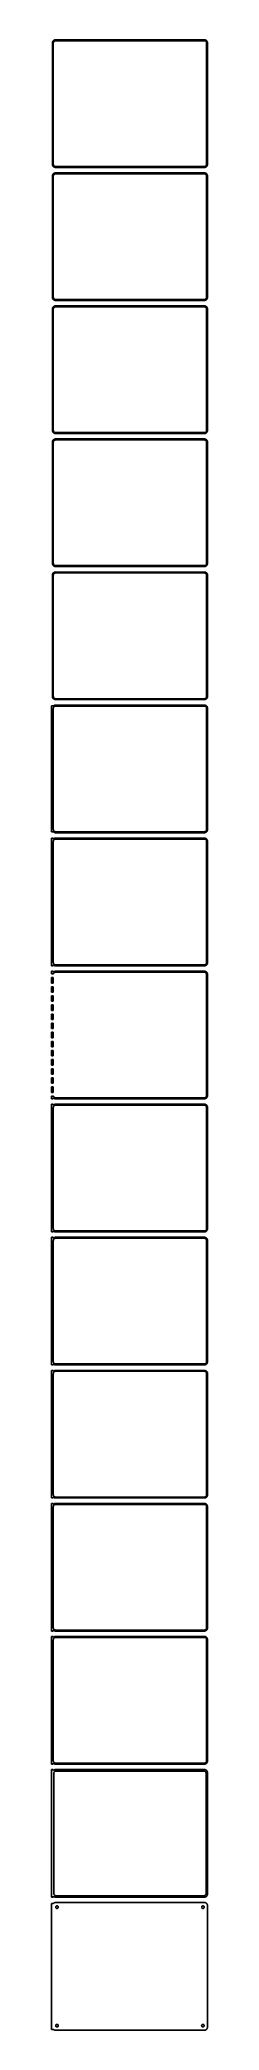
# Model space of a CAD drawing. Header units: metres. Extents: x -129 to 128, y 3180 to 6456.
import ezdxf

# ---------------------------------------------------------------- set-up
doc = ezdxf.new("R2010")
doc.units = ezdxf.units.M

msp = doc.modelspace()

# ---------------------------------------------------------------- linework, layer by layer
for p, q in [((-126.545, 6453.94), (-126.882, 6453.41)), ((-126.145, 6454.42), (-126.545, 6453.94)), ((-125.687, 6454.85), (-126.145, 6454.42)), ((-125.179, 6455.22), (-125.687, 6454.85)), ((-124.629, 6455.52), (-125.179, 6455.22)), ((-124.045, 6455.76), (-124.629, 6455.52)), ((-124.55, 6453.58), (-124.143, 6453.88)), ((-124.143, 6453.88), (-123.703, 6454.12)), ((-123.437, 6455.91), (-124.045, 6455.76)), ((-123.703, 6454.12), (-123.236, 6454.3)), ((-122.814, 6455.99), (-123.437, 6455.91)), ((-123.236, 6454.3), (-122.75, 6454.43)), ((122.814, 6455.99), (-122.814, 6455.99)), ((-122.75, 6454.43), (-122.251, 6454.49)), ((-122.251, 6454.49), (122.251, 6454.49)), ((122.251, 6454.49), (122.75, 6454.43)), ((122.75, 6454.43), (123.236, 6454.3)), ((123.437, 6455.91), (122.814, 6455.99)), ((123.236, 6454.3), (123.703, 6454.12)), ((124.045, 6455.76), (123.437, 6455.91)), ((123.703, 6454.12), (124.143, 6453.88)), ((124.629, 6455.52), (124.045, 6455.76)), ((124.143, 6453.88), (124.55, 6453.58)), ((125.179, 6455.22), (124.629, 6455.52)), ((125.687, 6454.85), (125.179, 6455.22)), ((126.145, 6454.42), (125.687, 6454.85)), ((126.545, 6453.94), (126.145, 6454.42)), ((126.882, 6453.41), (126.545, 6453.94)), ((-127.461, 6451.63), (-127.5, 6451)), ((-127.5, 6451), (-127.5, 6251)), ((-127.343, 6452.24), (-127.461, 6451.63)), ((-127.149, 6452.84), (-127.343, 6452.24)), ((-126.882, 6453.41), (-127.149, 6452.84)), ((-126, 6450.5), (-125.968, 6451)), ((-126, 6251.5), (-126, 6450.5)), ((-125.968, 6451), (-125.874, 6451.49)), ((-125.874, 6451.49), (-125.719, 6451.97)), ((-125.719, 6451.97), (-125.505, 6452.43)), ((-125.505, 6452.43), (-125.236, 6452.85)), ((-125.236, 6452.85), (-124.916, 6453.24)), ((-124.916, 6453.24), (-124.55, 6453.58)), ((124.55, 6453.58), (124.916, 6453.24)), ((124.916, 6453.24), (125.236, 6452.85)), ((125.236, 6452.85), (125.505, 6452.43)), ((125.505, 6452.43), (125.719, 6451.97)), ((125.719, 6451.97), (125.874, 6451.49)), ((125.874, 6451.49), (125.968, 6451)), ((125.968, 6451), (126, 6450.5)), ((126, 6450.5), (126, 6251.5)), ((127.149, 6452.84), (126.882, 6453.41)), ((127.343, 6452.24), (127.149, 6452.84)), ((127.461, 6451.63), (127.343, 6452.24)), ((127.5, 6451), (127.461, 6451.63)), ((127.5, 6251), (127.5, 6451)), ((-127.5, 6251), (-127.461, 6250.37)), ((-127.461, 6232.63), (-127.5, 6232)), ((-127.5, 6232), (-127.5, 6032)), ((-127.461, 6250.37), (-127.343, 6249.76)), ((-127.343, 6233.24), (-127.461, 6232.63)), ((-127.343, 6249.76), (-127.149, 6249.16)), ((-127.149, 6233.84), (-127.343, 6233.24)), ((-127.149, 6249.16), (-126.882, 6248.59)), ((-126.882, 6234.41), (-127.149, 6233.84)), ((-126.882, 6248.59), (-126.545, 6248.06)), ((-126.545, 6234.94), (-126.882, 6234.41)), ((-126.545, 6248.06), (-126.145, 6247.58)), ((-126.145, 6235.42), (-126.545, 6234.94)), ((-126.145, 6247.58), (-125.687, 6247.15)), ((-125.687, 6235.85), (-126.145, 6235.42)), ((-125.968, 6251), (-126, 6251.5)), ((-126, 6231.5), (-125.968, 6232)), ((-126, 6032.5), (-126, 6231.5)), ((-125.874, 6250.51), (-125.968, 6251)), ((-125.968, 6232), (-125.874, 6232.49)), ((-125.719, 6250.03), (-125.874, 6250.51)), ((-125.874, 6232.49), (-125.719, 6232.97)), ((-125.505, 6249.57), (-125.719, 6250.03)), ((-125.719, 6232.97), (-125.505, 6233.43)), ((-125.687, 6247.15), (-125.179, 6246.78)), ((-125.179, 6236.22), (-125.687, 6235.85)), ((-125.236, 6249.15), (-125.505, 6249.57)), ((-125.505, 6233.43), (-125.236, 6233.85)), ((-124.916, 6248.76), (-125.236, 6249.15)), ((-125.236, 6233.85), (-124.916, 6234.24)), ((-125.179, 6246.78), (-124.629, 6246.48)), ((-124.629, 6236.52), (-125.179, 6236.22)), ((-124.55, 6248.42), (-124.916, 6248.76)), ((-124.916, 6234.24), (-124.55, 6234.58)), ((-124.629, 6246.48), (-124.045, 6246.24)), ((-124.045, 6236.76), (-124.629, 6236.52)), ((-124.143, 6248.12), (-124.55, 6248.42)), ((-124.55, 6234.58), (-124.143, 6234.88)), ((-123.703, 6247.88), (-124.143, 6248.12)), ((-124.143, 6234.88), (-123.703, 6235.12)), ((-124.045, 6246.24), (-123.437, 6246.09)), ((-123.437, 6236.91), (-124.045, 6236.76)), ((-123.236, 6247.7), (-123.703, 6247.88)), ((-123.703, 6235.12), (-123.236, 6235.3)), ((-123.437, 6246.09), (-122.814, 6246.01)), ((-122.814, 6236.99), (-123.437, 6236.91)), ((-122.75, 6247.57), (-123.236, 6247.7)), ((-123.236, 6235.3), (-122.75, 6235.43)), ((-122.814, 6246.01), (122.814, 6246.01)), ((122.814, 6236.99), (-122.814, 6236.99)), ((-122.251, 6247.51), (-122.75, 6247.57)), ((-122.75, 6235.43), (-122.251, 6235.49)), ((122.251, 6247.51), (-122.251, 6247.51)), ((-122.251, 6235.49), (122.251, 6235.49)), ((122.75, 6247.57), (122.251, 6247.51)), ((122.251, 6235.49), (122.75, 6235.43)), ((123.236, 6247.7), (122.75, 6247.57)), ((122.75, 6235.43), (123.236, 6235.3)), ((122.814, 6246.01), (123.437, 6246.09)), ((123.437, 6236.91), (122.814, 6236.99)), ((123.703, 6247.88), (123.236, 6247.7)), ((123.236, 6235.3), (123.703, 6235.12)), ((123.437, 6246.09), (124.045, 6246.24)), ((124.045, 6236.76), (123.437, 6236.91)), ((124.143, 6248.12), (123.703, 6247.88)), ((123.703, 6235.12), (124.143, 6234.88)), ((124.045, 6246.24), (124.629, 6246.48)), ((124.629, 6236.52), (124.045, 6236.76)), ((124.55, 6248.42), (124.143, 6248.12)), ((124.143, 6234.88), (124.55, 6234.58)), ((124.916, 6248.76), (124.55, 6248.42)), ((124.55, 6234.58), (124.916, 6234.24)), ((124.629, 6246.48), (125.179, 6246.78)), ((125.179, 6236.22), (124.629, 6236.52)), ((125.236, 6249.15), (124.916, 6248.76)), ((124.916, 6234.24), (125.236, 6233.85)), ((125.179, 6246.78), (125.687, 6247.15)), ((125.687, 6235.85), (125.179, 6236.22)), ((125.505, 6249.57), (125.236, 6249.15)), ((125.236, 6233.85), (125.505, 6233.43)), ((125.719, 6250.03), (125.505, 6249.57)), ((125.505, 6233.43), (125.719, 6232.97)), ((125.687, 6247.15), (126.145, 6247.58)), ((126.145, 6235.42), (125.687, 6235.85)), ((125.874, 6250.51), (125.719, 6250.03)), ((125.719, 6232.97), (125.874, 6232.49)), ((125.968, 6251), (125.874, 6250.51)), ((125.874, 6232.49), (125.968, 6232)), ((126, 6251.5), (125.968, 6251)), ((125.968, 6232), (126, 6231.5)), ((126, 6231.5), (126, 6032.5)), ((126.145, 6247.58), (126.545, 6248.06)), ((126.545, 6234.94), (126.145, 6235.42)), ((126.545, 6248.06), (126.882, 6248.59)), ((126.882, 6234.41), (126.545, 6234.94)), ((126.882, 6248.59), (127.149, 6249.16)), ((127.149, 6233.84), (126.882, 6234.41)), ((127.149, 6249.16), (127.343, 6249.76)), ((127.343, 6233.24), (127.149, 6233.84)), ((127.343, 6249.76), (127.461, 6250.37)), ((127.461, 6232.63), (127.343, 6233.24)), ((127.461, 6250.37), (127.5, 6251)), ((127.5, 6232), (127.461, 6232.63)), ((127.5, 6032), (127.5, 6232)), ((-127.5, 6032), (-127.461, 6031.37)), ((-127.461, 6031.37), (-127.343, 6030.76)), ((-127.343, 6030.76), (-127.149, 6030.16)), ((-127.149, 6030.16), (-126.882, 6029.59)), ((-126.882, 6029.59), (-126.545, 6029.06)), ((-126.545, 6029.06), (-126.145, 6028.58)), ((-126.145, 6028.58), (-125.687, 6028.15)), ((-125.968, 6032), (-126, 6032.5)), ((-125.874, 6031.51), (-125.968, 6032)), ((-125.719, 6031.03), (-125.874, 6031.51)), ((-125.505, 6030.57), (-125.719, 6031.03)), ((-125.687, 6028.15), (-125.179, 6027.78)), ((-125.236, 6030.15), (-125.505, 6030.57)), ((-124.916, 6029.76), (-125.236, 6030.15)), ((-124.55, 6029.42), (-124.916, 6029.76)), ((-124.143, 6029.12), (-124.55, 6029.42)), ((-123.703, 6028.88), (-124.143, 6029.12)), ((-123.236, 6028.7), (-123.703, 6028.88)), ((-122.75, 6028.57), (-123.236, 6028.7)), ((-122.251, 6028.51), (-122.75, 6028.57)), ((122.251, 6028.51), (-122.251, 6028.51)), ((122.75, 6028.57), (122.251, 6028.51)), ((123.236, 6028.7), (122.75, 6028.57)), ((123.703, 6028.88), (123.236, 6028.7)), ((124.143, 6029.12), (123.703, 6028.88)), ((124.55, 6029.42), (124.143, 6029.12)), ((124.916, 6029.76), (124.55, 6029.42)), ((125.236, 6030.15), (124.916, 6029.76)), ((125.179, 6027.78), (125.687, 6028.15)), ((125.505, 6030.57), (125.236, 6030.15)), ((125.719, 6031.03), (125.505, 6030.57)), ((125.687, 6028.15), (126.145, 6028.58)), ((125.874, 6031.51), (125.719, 6031.03)), ((125.968, 6032), (125.874, 6031.51)), ((126, 6032.5), (125.968, 6032)), ((126.145, 6028.58), (126.545, 6029.06)), ((126.545, 6029.06), (126.882, 6029.59)), ((126.882, 6029.59), (127.149, 6030.16)), ((127.149, 6030.16), (127.343, 6030.76)), ((127.343, 6030.76), (127.461, 6031.37)), ((127.461, 6031.37), (127.5, 6032)), ((-127.461, 6013.63), (-127.5, 6013)), ((-127.5, 6013), (-127.5, 5813)), ((-127.343, 6014.24), (-127.461, 6013.63)), ((-127.149, 6014.84), (-127.343, 6014.24)), ((-126.882, 6015.41), (-127.149, 6014.84)), ((-126.545, 6015.94), (-126.882, 6015.41)), ((-126.145, 6016.42), (-126.545, 6015.94)), ((-125.687, 6016.85), (-126.145, 6016.42)), ((-126, 6012.5), (-125.968, 6013)), ((-126, 5813.5), (-126, 6012.5)), ((-125.968, 6013), (-125.874, 6013.49)), ((-125.874, 6013.49), (-125.719, 6013.97)), ((-125.719, 6013.97), (-125.505, 6014.43)), ((-125.179, 6017.22), (-125.687, 6016.85)), ((-125.505, 6014.43), (-125.236, 6014.85)), ((-125.236, 6014.85), (-124.916, 6015.24)), ((-125.179, 6027.78), (-124.629, 6027.48)), ((-124.629, 6017.52), (-125.179, 6017.22)), ((-124.916, 6015.24), (-124.55, 6015.58)), ((-124.629, 6027.48), (-124.045, 6027.24)), ((-124.045, 6017.76), (-124.629, 6017.52)), ((-124.55, 6015.58), (-124.143, 6015.88)), ((-124.143, 6015.88), (-123.703, 6016.12)), ((-124.045, 6027.24), (-123.437, 6027.09)), ((-123.437, 6017.91), (-124.045, 6017.76)), ((-123.703, 6016.12), (-123.236, 6016.3)), ((-123.437, 6027.09), (-122.814, 6027.01)), ((-122.814, 6017.99), (-123.437, 6017.91)), ((-123.236, 6016.3), (-122.75, 6016.43)), ((-122.814, 6027.01), (122.814, 6027.01)), ((122.814, 6017.99), (-122.814, 6017.99)), ((-122.75, 6016.43), (-122.251, 6016.49)), ((-122.251, 6016.49), (122.251, 6016.49)), ((122.251, 6016.49), (122.75, 6016.43)), ((122.75, 6016.43), (123.236, 6016.3)), ((122.814, 6027.01), (123.437, 6027.09)), ((123.437, 6017.91), (122.814, 6017.99)), ((123.236, 6016.3), (123.703, 6016.12)), ((123.437, 6027.09), (124.045, 6027.24)), ((124.045, 6017.76), (123.437, 6017.91)), ((123.703, 6016.12), (124.143, 6015.88)), ((124.045, 6027.24), (124.629, 6027.48)), ((124.629, 6017.52), (124.045, 6017.76)), ((124.143, 6015.88), (124.55, 6015.58)), ((124.55, 6015.58), (124.916, 6015.24)), ((124.629, 6027.48), (125.179, 6027.78)), ((125.179, 6017.22), (124.629, 6017.52)), ((124.916, 6015.24), (125.236, 6014.85)), ((125.687, 6016.85), (125.179, 6017.22)), ((125.236, 6014.85), (125.505, 6014.43)), ((125.505, 6014.43), (125.719, 6013.97)), ((126.145, 6016.42), (125.687, 6016.85)), ((125.719, 6013.97), (125.874, 6013.49)), ((125.874, 6013.49), (125.968, 6013)), ((125.968, 6013), (126, 6012.5)), ((126, 6012.5), (126, 5813.5)), ((126.545, 6015.94), (126.145, 6016.42)), ((126.882, 6015.41), (126.545, 6015.94)), ((127.149, 6014.84), (126.882, 6015.41)), ((127.343, 6014.24), (127.149, 6014.84)), ((127.461, 6013.63), (127.343, 6014.24)), ((127.5, 6013), (127.461, 6013.63)), ((127.5, 5813), (127.5, 6013)), ((-127.5, 5813), (-127.461, 5812.37)), ((-127.461, 5812.37), (-127.343, 5811.76)), ((-127.343, 5811.76), (-127.149, 5811.16)), ((-127.149, 5811.16), (-126.882, 5810.59)), ((-126.882, 5810.59), (-126.545, 5810.06)), ((-126.545, 5810.06), (-126.145, 5809.58)), ((-126.145, 5809.58), (-125.687, 5809.15)), ((-125.968, 5813), (-126, 5813.5)), ((-125.874, 5812.51), (-125.968, 5813)), ((-125.719, 5812.03), (-125.874, 5812.51)), ((-125.505, 5811.57), (-125.719, 5812.03)), ((-125.687, 5809.15), (-125.179, 5808.78)), ((-125.236, 5811.15), (-125.505, 5811.57)), ((-124.916, 5810.76), (-125.236, 5811.15)), ((-125.179, 5808.78), (-124.629, 5808.48)), ((-124.629, 5798.52), (-125.179, 5798.22)), ((-124.55, 5810.42), (-124.916, 5810.76)), ((-124.629, 5808.48), (-124.045, 5808.24)), ((-124.045, 5798.76), (-124.629, 5798.52)), ((-124.143, 5810.12), (-124.55, 5810.42)), ((-123.703, 5809.88), (-124.143, 5810.12)), ((-124.045, 5808.24), (-123.437, 5808.09)), ((-123.437, 5798.91), (-124.045, 5798.76)), ((-123.236, 5809.7), (-123.703, 5809.88)), ((-123.437, 5808.09), (-122.814, 5808.01)), ((-122.814, 5798.99), (-123.437, 5798.91)), ((-122.75, 5809.57), (-123.236, 5809.7)), ((-122.814, 5808.01), (122.814, 5808.01)), ((122.814, 5798.99), (-122.814, 5798.99)), ((-122.251, 5809.51), (-122.75, 5809.57)), ((122.251, 5809.51), (-122.251, 5809.51)), ((122.75, 5809.57), (122.251, 5809.51)), ((123.236, 5809.7), (122.75, 5809.57)), ((122.814, 5808.01), (123.437, 5808.09)), ((123.437, 5798.91), (122.814, 5798.99)), ((123.703, 5809.88), (123.236, 5809.7)), ((123.437, 5808.09), (124.045, 5808.24)), ((124.045, 5798.76), (123.437, 5798.91)), ((124.143, 5810.12), (123.703, 5809.88)), ((124.045, 5808.24), (124.629, 5808.48)), ((124.629, 5798.52), (124.045, 5798.76)), ((124.55, 5810.42), (124.143, 5810.12)), ((124.916, 5810.76), (124.55, 5810.42)), ((124.629, 5808.48), (125.179, 5808.78)), ((125.179, 5798.22), (124.629, 5798.52)), ((125.236, 5811.15), (124.916, 5810.76)), ((125.179, 5808.78), (125.687, 5809.15)), ((125.505, 5811.57), (125.236, 5811.15)), ((125.719, 5812.03), (125.505, 5811.57)), ((125.687, 5809.15), (126.145, 5809.58)), ((125.874, 5812.51), (125.719, 5812.03)), ((125.968, 5813), (125.874, 5812.51)), ((126, 5813.5), (125.968, 5813)), ((126.145, 5809.58), (126.545, 5810.06)), ((126.545, 5810.06), (126.882, 5810.59)), ((126.882, 5810.59), (127.149, 5811.16)), ((127.149, 5811.16), (127.343, 5811.76)), ((127.343, 5811.76), (127.461, 5812.37)), ((127.461, 5812.37), (127.5, 5813)), ((-127.461, 5794.63), (-127.5, 5794)), ((-127.5, 5794), (-127.5, 5594)), ((-127.343, 5795.24), (-127.461, 5794.63)), ((-127.149, 5795.84), (-127.343, 5795.24)), ((-126.882, 5796.41), (-127.149, 5795.84)), ((-126.545, 5796.94), (-126.882, 5796.41)), ((-126.145, 5797.42), (-126.545, 5796.94)), ((-125.687, 5797.85), (-126.145, 5797.42)), ((-126, 5793.5), (-125.968, 5794)), ((-126, 5594.5), (-126, 5793.5)), ((-125.968, 5794), (-125.874, 5794.49)), ((-125.874, 5794.49), (-125.719, 5794.97)), ((-125.719, 5794.97), (-125.505, 5795.43)), ((-125.179, 5798.22), (-125.687, 5797.85)), ((-125.505, 5795.43), (-125.236, 5795.85)), ((-125.236, 5795.85), (-124.916, 5796.24)), ((-124.916, 5796.24), (-124.55, 5796.58)), ((-124.55, 5796.58), (-124.143, 5796.88)), ((-124.143, 5796.88), (-123.703, 5797.12)), ((-123.703, 5797.12), (-123.236, 5797.3)), ((-123.236, 5797.3), (-122.75, 5797.43)), ((-122.75, 5797.43), (-122.251, 5797.49)), ((-122.251, 5797.49), (122.251, 5797.49)), ((122.251, 5797.49), (122.75, 5797.43)), ((122.75, 5797.43), (123.236, 5797.3)), ((123.236, 5797.3), (123.703, 5797.12)), ((123.703, 5797.12), (124.143, 5796.88)), ((124.143, 5796.88), (124.55, 5796.58)), ((124.55, 5796.58), (124.916, 5796.24)), ((124.916, 5796.24), (125.236, 5795.85)), ((125.687, 5797.85), (125.179, 5798.22)), ((125.236, 5795.85), (125.505, 5795.43)), ((125.505, 5795.43), (125.719, 5794.97)), ((126.145, 5797.42), (125.687, 5797.85)), ((125.719, 5794.97), (125.874, 5794.49)), ((125.874, 5794.49), (125.968, 5794)), ((125.968, 5794), (126, 5793.5)), ((126, 5793.5), (126, 5594.5)), ((126.545, 5796.94), (126.145, 5797.42)), ((126.882, 5796.41), (126.545, 5796.94)), ((127.149, 5795.84), (126.882, 5796.41)), ((127.343, 5795.24), (127.149, 5795.84)), ((127.461, 5794.63), (127.343, 5795.24)), ((127.5, 5794), (127.461, 5794.63)), ((127.5, 5594), (127.5, 5794)), ((-127.5, 5594), (-127.461, 5593.37)), ((-127.461, 5575.63), (-127.5, 5575)), ((-127.5, 5575), (-127.5, 5375)), ((-127.461, 5593.37), (-127.343, 5592.76)), ((-127.343, 5576.24), (-127.461, 5575.63)), ((-127.343, 5592.76), (-127.149, 5592.16)), ((-127.149, 5576.84), (-127.343, 5576.24)), ((-127.149, 5592.16), (-126.882, 5591.59)), ((-126.882, 5577.41), (-127.149, 5576.84)), ((-126.882, 5591.59), (-126.545, 5591.06)), ((-126.545, 5577.94), (-126.882, 5577.41)), ((-126.545, 5591.06), (-126.145, 5590.58)), ((-126.145, 5578.42), (-126.545, 5577.94)), ((-126.145, 5590.58), (-125.687, 5590.15)), ((-125.687, 5578.85), (-126.145, 5578.42)), ((-125.968, 5594), (-126, 5594.5)), ((-126, 5574.5), (-125.968, 5575)), ((-126, 5375.5), (-126, 5574.5)), ((-125.874, 5593.51), (-125.968, 5594)), ((-125.968, 5575), (-125.874, 5575.49)), ((-125.719, 5593.03), (-125.874, 5593.51)), ((-125.874, 5575.49), (-125.719, 5575.97)), ((-125.505, 5592.57), (-125.719, 5593.03)), ((-125.719, 5575.97), (-125.505, 5576.43)), ((-125.687, 5590.15), (-125.179, 5589.78)), ((-125.179, 5579.22), (-125.687, 5578.85)), ((-125.236, 5592.15), (-125.505, 5592.57)), ((-125.505, 5576.43), (-125.236, 5576.85)), ((-124.916, 5591.76), (-125.236, 5592.15)), ((-125.236, 5576.85), (-124.916, 5577.24)), ((-125.179, 5589.78), (-124.629, 5589.48)), ((-124.629, 5579.52), (-125.179, 5579.22)), ((-124.55, 5591.42), (-124.916, 5591.76)), ((-124.916, 5577.24), (-124.55, 5577.58)), ((-124.629, 5589.48), (-124.045, 5589.24)), ((-124.045, 5579.76), (-124.629, 5579.52)), ((-124.143, 5591.12), (-124.55, 5591.42)), ((-124.55, 5577.58), (-124.143, 5577.88)), ((-123.703, 5590.88), (-124.143, 5591.12)), ((-124.143, 5577.88), (-123.703, 5578.12)), ((-124.045, 5589.24), (-123.437, 5589.09)), ((-123.437, 5579.91), (-124.045, 5579.76)), ((-123.236, 5590.7), (-123.703, 5590.88)), ((-123.703, 5578.12), (-123.236, 5578.3)), ((-123.437, 5589.09), (-122.814, 5589.01)), ((-122.814, 5579.99), (-123.437, 5579.91)), ((-122.75, 5590.57), (-123.236, 5590.7)), ((-123.236, 5578.3), (-122.75, 5578.43)), ((-122.814, 5589.01), (122.814, 5589.01)), ((122.814, 5579.99), (-122.814, 5579.99)), ((-122.251, 5590.51), (-122.75, 5590.57)), ((-122.75, 5578.43), (-122.251, 5578.49)), ((122.251, 5590.51), (-122.251, 5590.51)), ((-122.251, 5578.49), (122.251, 5578.49)), ((122.75, 5590.57), (122.251, 5590.51)), ((122.251, 5578.49), (122.75, 5578.43)), ((123.236, 5590.7), (122.75, 5590.57)), ((122.75, 5578.43), (123.236, 5578.3)), ((122.814, 5589.01), (123.437, 5589.09)), ((123.437, 5579.91), (122.814, 5579.99)), ((123.703, 5590.88), (123.236, 5590.7)), ((123.236, 5578.3), (123.703, 5578.12)), ((123.437, 5589.09), (124.045, 5589.24)), ((124.045, 5579.76), (123.437, 5579.91)), ((124.143, 5591.12), (123.703, 5590.88)), ((123.703, 5578.12), (124.143, 5577.88)), ((124.045, 5589.24), (124.629, 5589.48)), ((124.629, 5579.52), (124.045, 5579.76)), ((124.55, 5591.42), (124.143, 5591.12)), ((124.143, 5577.88), (124.55, 5577.58)), ((124.916, 5591.76), (124.55, 5591.42)), ((124.55, 5577.58), (124.916, 5577.24)), ((124.629, 5589.48), (125.179, 5589.78)), ((125.179, 5579.22), (124.629, 5579.52)), ((125.236, 5592.15), (124.916, 5591.76)), ((124.916, 5577.24), (125.236, 5576.85)), ((125.179, 5589.78), (125.687, 5590.15)), ((125.687, 5578.85), (125.179, 5579.22)), ((125.505, 5592.57), (125.236, 5592.15)), ((125.236, 5576.85), (125.505, 5576.43)), ((125.719, 5593.03), (125.505, 5592.57)), ((125.505, 5576.43), (125.719, 5575.97)), ((125.687, 5590.15), (126.145, 5590.58)), ((126.145, 5578.42), (125.687, 5578.85)), ((125.874, 5593.51), (125.719, 5593.03)), ((125.719, 5575.97), (125.874, 5575.49)), ((125.968, 5594), (125.874, 5593.51)), ((125.874, 5575.49), (125.968, 5575)), ((126, 5594.5), (125.968, 5594)), ((125.968, 5575), (126, 5574.5)), ((126, 5574.5), (126, 5375.5)), ((126.145, 5590.58), (126.545, 5591.06)), ((126.545, 5577.94), (126.145, 5578.42)), ((126.545, 5591.06), (126.882, 5591.59)), ((126.882, 5577.41), (126.545, 5577.94)), ((126.882, 5591.59), (127.149, 5592.16)), ((127.149, 5576.84), (126.882, 5577.41)), ((127.149, 5592.16), (127.343, 5592.76)), ((127.343, 5576.24), (127.149, 5576.84)), ((127.343, 5592.76), (127.461, 5593.37)), ((127.461, 5575.63), (127.343, 5576.24)), ((127.461, 5593.37), (127.5, 5594)), ((127.5, 5575), (127.461, 5575.63)), ((127.5, 5375), (127.5, 5575)), ((-127.5, 5375), (-127.461, 5374.37)), ((-127.461, 5374.37), (-127.343, 5373.76)), ((-127.343, 5373.76), (-127.149, 5373.16)), ((-127.149, 5373.16), (-126.882, 5372.59)), ((-125.968, 5375), (-126, 5375.5)), ((-125.874, 5374.51), (-125.968, 5375)), ((-125.719, 5374.03), (-125.874, 5374.51)), ((-125.505, 5373.57), (-125.719, 5374.03)), ((-125.236, 5373.15), (-125.505, 5373.57)), ((-124.916, 5372.76), (-125.236, 5373.15)), ((-124.55, 5372.42), (-124.916, 5372.76)), ((124.916, 5372.76), (124.55, 5372.42)), ((125.236, 5373.15), (124.916, 5372.76)), ((125.505, 5373.57), (125.236, 5373.15)), ((125.719, 5374.03), (125.505, 5373.57)), ((125.874, 5374.51), (125.719, 5374.03)), ((125.968, 5375), (125.874, 5374.51)), ((126, 5375.5), (125.968, 5375)), ((126.882, 5372.59), (127.149, 5373.16)), ((127.149, 5373.16), (127.343, 5373.76)), ((127.343, 5373.76), (127.461, 5374.37)), ((127.461, 5374.37), (127.5, 5375)), ((-126, 5359.56), (-129, 5359.56)), ((-129, 5359.56), (-129, 5152.44)), ((-126.882, 5372.59), (-126.545, 5372.06)), ((-126.545, 5372.06), (-126.145, 5371.58)), ((-126.145, 5371.58), (-125.687, 5371.15)), ((-125.687, 5359.85), (-126, 5359.56)), ((-126, 5355.5), (-125.968, 5356)), ((-126, 5156.5), (-126, 5355.5)), ((-125.968, 5356), (-125.874, 5356.49)), ((-125.874, 5356.49), (-125.719, 5356.97)), ((-125.719, 5356.97), (-125.505, 5357.43)), ((-125.687, 5371.15), (-125.179, 5370.78)), ((-125.179, 5360.22), (-125.687, 5359.85)), ((-125.505, 5357.43), (-125.236, 5357.85)), ((-125.236, 5357.85), (-124.916, 5358.24)), ((-125.179, 5370.78), (-124.629, 5370.48)), ((-124.629, 5360.52), (-125.179, 5360.22)), ((-124.916, 5358.24), (-124.55, 5358.58)), ((-124.629, 5370.48), (-124.045, 5370.24)), ((-124.045, 5360.76), (-124.629, 5360.52)), ((-124.143, 5372.12), (-124.55, 5372.42)), ((-124.55, 5358.58), (-124.143, 5358.88)), ((-123.703, 5371.88), (-124.143, 5372.12)), ((-124.143, 5358.88), (-123.703, 5359.12)), ((-124.045, 5370.24), (-123.437, 5370.09)), ((-123.437, 5360.91), (-124.045, 5360.76)), ((-123.236, 5371.7), (-123.703, 5371.88)), ((-123.703, 5359.12), (-123.236, 5359.3)), ((-123.437, 5370.09), (-122.814, 5370.01)), ((-122.814, 5360.99), (-123.437, 5360.91)), ((-122.75, 5371.57), (-123.236, 5371.7)), ((-123.236, 5359.3), (-122.75, 5359.43)), ((-122.814, 5370.01), (122.814, 5370.01)), ((122.814, 5360.99), (-122.814, 5360.99)), ((-122.251, 5371.51), (-122.75, 5371.57)), ((-122.75, 5359.43), (-122.251, 5359.49)), ((122.251, 5371.51), (-122.251, 5371.51)), ((-122.251, 5359.49), (122.251, 5359.49)), ((122.75, 5371.57), (122.251, 5371.51)), ((122.251, 5359.49), (122.75, 5359.43)), ((123.236, 5371.7), (122.75, 5371.57)), ((122.75, 5359.43), (123.236, 5359.3)), ((122.814, 5370.01), (123.437, 5370.09)), ((123.437, 5360.91), (122.814, 5360.99)), ((123.703, 5371.88), (123.236, 5371.7)), ((123.236, 5359.3), (123.703, 5359.12)), ((123.437, 5370.09), (124.045, 5370.24)), ((124.045, 5360.76), (123.437, 5360.91)), ((124.143, 5372.12), (123.703, 5371.88)), ((123.703, 5359.12), (124.143, 5358.88)), ((124.045, 5370.24), (124.629, 5370.48)), ((124.629, 5360.52), (124.045, 5360.76)), ((124.55, 5372.42), (124.143, 5372.12)), ((124.143, 5358.88), (124.55, 5358.58)), ((124.55, 5358.58), (124.916, 5358.24)), ((124.629, 5370.48), (125.179, 5370.78)), ((125.179, 5360.22), (124.629, 5360.52)), ((124.916, 5358.24), (125.236, 5357.85)), ((125.179, 5370.78), (125.687, 5371.15)), ((125.687, 5359.85), (125.179, 5360.22)), ((125.236, 5357.85), (125.505, 5357.43)), ((125.505, 5357.43), (125.719, 5356.97)), ((125.687, 5371.15), (126.145, 5371.58)), ((126.145, 5359.42), (125.687, 5359.85)), ((125.719, 5356.97), (125.874, 5356.49)), ((125.874, 5356.49), (125.968, 5356)), ((125.968, 5356), (126, 5355.5)), ((126, 5355.5), (126, 5156.5)), ((126.145, 5371.58), (126.545, 5372.06)), ((126.545, 5358.94), (126.145, 5359.42)), ((126.545, 5372.06), (126.882, 5372.59)), ((126.882, 5358.41), (126.545, 5358.94)), ((127.149, 5357.84), (126.882, 5358.41)), ((127.343, 5357.24), (127.149, 5357.84)), ((127.461, 5356.63), (127.343, 5357.24)), ((127.5, 5356), (127.461, 5356.63)), ((127.5, 5156), (127.5, 5356)), ((-129, 5152.44), (-126, 5152.44)), ((-125.968, 5156), (-126, 5156.5)), ((-126, 5152.44), (-125.687, 5152.15)), ((-125.874, 5155.51), (-125.968, 5156)), ((-125.719, 5155.03), (-125.874, 5155.51)), ((-125.505, 5154.57), (-125.719, 5155.03)), ((-125.687, 5152.15), (-125.179, 5151.78)), ((-125.236, 5154.15), (-125.505, 5154.57)), ((-124.916, 5153.76), (-125.236, 5154.15)), ((-125.179, 5151.78), (-124.629, 5151.48)), ((-124.55, 5153.42), (-124.916, 5153.76)), ((-124.629, 5151.48), (-124.045, 5151.24)), ((-124.143, 5153.12), (-124.55, 5153.42)), ((-123.703, 5152.88), (-124.143, 5153.12)), ((-124.045, 5151.24), (-123.437, 5151.09)), ((-123.236, 5152.7), (-123.703, 5152.88)), ((-123.437, 5151.09), (-122.814, 5151.01)), ((-122.75, 5152.57), (-123.236, 5152.7)), ((-122.814, 5151.01), (122.814, 5151.01)), ((-122.251, 5152.51), (-122.75, 5152.57)), ((122.251, 5152.51), (-122.251, 5152.51)), ((122.75, 5152.57), (122.251, 5152.51)), ((123.236, 5152.7), (122.75, 5152.57)), ((122.814, 5151.01), (123.437, 5151.09)), ((123.703, 5152.88), (123.236, 5152.7)), ((123.437, 5151.09), (124.045, 5151.24)), ((124.143, 5153.12), (123.703, 5152.88)), ((124.045, 5151.24), (124.629, 5151.48)), ((124.55, 5153.42), (124.143, 5153.12)), ((124.916, 5153.76), (124.55, 5153.42)), ((124.629, 5151.48), (125.179, 5151.78)), ((125.236, 5154.15), (124.916, 5153.76)), ((125.179, 5151.78), (125.687, 5152.15)), ((125.505, 5154.57), (125.236, 5154.15)), ((125.719, 5155.03), (125.505, 5154.57)), ((125.687, 5152.15), (126.145, 5152.58)), ((125.874, 5155.51), (125.719, 5155.03)), ((125.968, 5156), (125.874, 5155.51)), ((126, 5156.5), (125.968, 5156)), ((126.145, 5152.58), (126.545, 5153.06)), ((126.545, 5153.06), (126.882, 5153.59)), ((126.882, 5153.59), (127.149, 5154.16)), ((127.149, 5154.16), (127.343, 5154.76)), ((127.343, 5154.76), (127.461, 5155.37)), ((127.461, 5155.37), (127.5, 5156)), ((-126, 5141.97), (-129, 5141.97)), ((-129, 5141.97), (-129, 4932.03)), ((-126, 5140.56), (-126, 5141.97)), ((-125.687, 5140.85), (-126, 5140.56)), ((-126, 5136.5), (-125.968, 5137)), ((-126, 4937.5), (-126, 5136.5)), ((-125.968, 5137), (-125.874, 5137.49)), ((-125.874, 5137.49), (-125.719, 5137.97)), ((-125.719, 5137.97), (-125.505, 5138.43)), ((-125.179, 5141.22), (-125.687, 5140.85)), ((-125.505, 5138.43), (-125.236, 5138.85)), ((-125.236, 5138.85), (-124.916, 5139.24)), ((-124.629, 5141.52), (-125.179, 5141.22)), ((-124.916, 5139.24), (-124.55, 5139.58)), ((-124.045, 5141.76), (-124.629, 5141.52)), ((-124.55, 5139.58), (-124.143, 5139.88)), ((-124.143, 5139.88), (-123.703, 5140.12)), ((-123.437, 5141.91), (-124.045, 5141.76)), ((-123.703, 5140.12), (-123.236, 5140.3)), ((-122.814, 5141.99), (-123.437, 5141.91)), ((-123.236, 5140.3), (-122.75, 5140.43)), ((122.814, 5141.99), (-122.814, 5141.99)), ((-122.75, 5140.43), (-122.251, 5140.49)), ((-122.251, 5140.49), (122.251, 5140.49)), ((122.251, 5140.49), (122.75, 5140.43)), ((122.75, 5140.43), (123.236, 5140.3)), ((123.437, 5141.91), (122.814, 5141.99)), ((123.236, 5140.3), (123.703, 5140.12)), ((124.045, 5141.76), (123.437, 5141.91)), ((123.703, 5140.12), (124.143, 5139.88)), ((124.629, 5141.52), (124.045, 5141.76)), ((124.143, 5139.88), (124.55, 5139.58)), ((124.55, 5139.58), (124.916, 5139.24)), ((125.179, 5141.22), (124.629, 5141.52)), ((124.916, 5139.24), (125.236, 5138.85)), ((125.687, 5140.85), (125.179, 5141.22)), ((125.236, 5138.85), (125.505, 5138.43)), ((125.505, 5138.43), (125.719, 5137.97)), ((126.145, 5140.42), (125.687, 5140.85)), ((125.719, 5137.97), (125.874, 5137.49)), ((125.874, 5137.49), (125.968, 5137)), ((125.968, 5137), (126, 5136.5)), ((126, 5136.5), (126, 4937.5)), ((126.545, 5139.94), (126.145, 5140.42)), ((126.882, 5139.41), (126.545, 5139.94)), ((127.149, 5138.84), (126.882, 5139.41)), ((127.343, 5138.24), (127.149, 5138.84)), ((127.461, 5137.63), (127.343, 5138.24)), ((127.5, 5137), (127.461, 5137.63)), ((127.5, 4937), (127.5, 5137)), ((-129, 4932.03), (-126, 4932.03)), ((-126, 4922.99), (-129, 4922.99)), ((-129, 4922.99), (-129, 4918.49)), ((-129, 4918.49), (-125.874, 4918.49)), ((-125.968, 4937), (-126, 4937.5)), ((-126, 4932.03), (-126, 4933.44)), ((-126, 4933.44), (-125.687, 4933.15)), ((-126, 4921.56), (-126, 4922.99)), ((-125.687, 4921.85), (-126, 4921.56)), ((-125.874, 4936.51), (-125.968, 4937)), ((-125.719, 4936.03), (-125.874, 4936.51)), ((-125.874, 4918.49), (-125.719, 4918.97)), ((-125.874, 4918.49), (-125.874, 4918.49)), ((-125.505, 4935.57), (-125.719, 4936.03)), ((-125.719, 4918.97), (-125.505, 4919.43)), ((-125.687, 4933.15), (-125.179, 4932.78)), ((-125.179, 4922.22), (-125.687, 4921.85)), ((-125.236, 4935.15), (-125.505, 4935.57)), ((-125.505, 4919.43), (-125.236, 4919.85)), ((-124.916, 4934.76), (-125.236, 4935.15)), ((-125.236, 4919.85), (-124.916, 4920.24)), ((-125.179, 4932.78), (-124.629, 4932.48)), ((-124.629, 4922.52), (-125.179, 4922.22)), ((-124.55, 4934.42), (-124.916, 4934.76)), ((-124.916, 4920.24), (-124.55, 4920.58)), ((-124.629, 4932.48), (-124.045, 4932.24)), ((-124.045, 4922.76), (-124.629, 4922.52)), ((-124.143, 4934.12), (-124.55, 4934.42)), ((-124.55, 4920.58), (-124.143, 4920.88)), ((-123.703, 4933.88), (-124.143, 4934.12)), ((-124.143, 4920.88), (-123.703, 4921.12)), ((-124.045, 4932.24), (-123.437, 4932.09)), ((-123.437, 4922.91), (-124.045, 4922.76)), ((-123.236, 4933.7), (-123.703, 4933.88)), ((-123.703, 4921.12), (-123.236, 4921.3)), ((-123.437, 4932.09), (-122.814, 4932.01)), ((-122.814, 4922.99), (-123.437, 4922.91)), ((-122.75, 4933.57), (-123.236, 4933.7)), ((-123.236, 4921.3), (-122.75, 4921.43)), ((-122.814, 4932.01), (122.814, 4932.01)), ((122.814, 4922.99), (-122.814, 4922.99)), ((-122.251, 4933.51), (-122.75, 4933.57)), ((-122.75, 4921.43), (-122.251, 4921.49)), ((122.251, 4933.51), (-122.251, 4933.51)), ((-122.251, 4921.49), (122.251, 4921.49)), ((122.75, 4933.57), (122.251, 4933.51)), ((122.251, 4921.49), (122.75, 4921.43)), ((123.236, 4933.7), (122.75, 4933.57)), ((122.75, 4921.43), (123.236, 4921.3)), ((122.814, 4932.01), (123.437, 4932.09)), ((123.437, 4922.91), (122.814, 4922.99)), ((123.703, 4933.88), (123.236, 4933.7)), ((123.236, 4921.3), (123.703, 4921.12)), ((123.437, 4932.09), (124.045, 4932.24)), ((124.045, 4922.76), (123.437, 4922.91)), ((124.143, 4934.12), (123.703, 4933.88)), ((123.703, 4921.12), (124.143, 4920.88)), ((124.045, 4932.24), (124.629, 4932.48)), ((124.629, 4922.52), (124.045, 4922.76)), ((124.55, 4934.42), (124.143, 4934.12)), ((124.143, 4920.88), (124.55, 4920.58)), ((124.916, 4934.76), (124.55, 4934.42)), ((124.55, 4920.58), (124.916, 4920.24)), ((124.629, 4932.48), (125.179, 4932.78)), ((125.179, 4922.22), (124.629, 4922.52)), ((125.236, 4935.15), (124.916, 4934.76)), ((124.916, 4920.24), (125.236, 4919.85)), ((125.179, 4932.78), (125.687, 4933.15)), ((125.687, 4921.85), (125.179, 4922.22)), ((125.505, 4935.57), (125.236, 4935.15)), ((125.236, 4919.85), (125.505, 4919.43)), ((125.719, 4936.03), (125.505, 4935.57)), ((125.505, 4919.43), (125.719, 4918.97)), ((125.687, 4933.15), (126.145, 4933.58)), ((126.145, 4921.42), (125.687, 4921.85)), ((125.874, 4936.51), (125.719, 4936.03)), ((125.719, 4918.97), (125.874, 4918.49)), ((125.968, 4937), (125.874, 4936.51)), ((125.874, 4918.49), (125.968, 4918)), ((126, 4937.5), (125.968, 4937)), ((125.968, 4918), (126, 4917.5)), ((126, 4917.5), (126, 4718.5)), ((126.145, 4933.58), (126.545, 4934.06)), ((126.545, 4920.94), (126.145, 4921.42)), ((126.545, 4934.06), (126.882, 4934.59)), ((126.882, 4920.41), (126.545, 4920.94)), ((126.882, 4934.59), (127.149, 4935.16)), ((127.149, 4919.84), (126.882, 4920.41)), ((127.149, 4935.16), (127.343, 4935.76)), ((127.343, 4919.24), (127.149, 4919.84)), ((127.343, 4935.76), (127.461, 4936.37)), ((127.461, 4918.63), (127.343, 4919.24)), ((127.461, 4936.37), (127.5, 4937)), ((127.5, 4918), (127.461, 4918.63)), ((127.5, 4718), (127.5, 4918)), ((-126, 4912.51), (-129, 4912.51)), ((-129, 4912.51), (-129, 4903.49)), ((-129, 4903.49), (-126, 4903.49)), ((-126, 4897.51), (-129, 4897.51)), ((-129, 4897.51), (-129, 4888.49)), ((-129, 4888.49), (-126, 4888.49)), ((-126, 4882.51), (-129, 4882.51)), ((-129, 4882.51), (-129, 4873.49)), ((-126, 4903.49), (-126, 4912.51)), ((-126, 4888.49), (-126, 4897.51)), ((-126, 4873.49), (-126, 4882.51)), ((-129, 4873.49), (-126, 4873.49)), ((-126, 4867.51), (-129, 4867.51)), ((-129, 4867.51), (-129, 4858.49)), ((-129, 4858.49), (-126, 4858.49)), ((-126, 4852.51), (-129, 4852.51)), ((-129, 4852.51), (-129, 4843.49)), ((-126, 4858.49), (-126, 4867.51)), ((-126, 4843.49), (-126, 4852.51)), ((-129, 4843.49), (-126, 4843.49)), ((-126, 4837.51), (-129, 4837.51)), ((-129, 4837.51), (-129, 4828.49)), ((-129, 4828.49), (-126, 4828.49)), ((-126, 4822.51), (-129, 4822.51)), ((-129, 4822.51), (-129, 4813.49)), ((-126, 4828.49), (-126, 4837.51)), ((-126, 4813.49), (-126, 4822.51)), ((-129, 4813.49), (-126, 4813.49)), ((-126, 4807.51), (-129, 4807.51)), ((-129, 4807.51), (-129, 4798.49)), ((-129, 4798.49), (-126, 4798.49)), ((-126, 4792.51), (-129, 4792.51)), ((-129, 4792.51), (-129, 4783.49)), ((-129, 4783.49), (-126, 4783.49)), ((-126, 4798.49), (-126, 4807.51)), ((-126, 4783.49), (-126, 4792.51)), ((-126, 4777.51), (-129, 4777.51)), ((-129, 4777.51), (-129, 4768.49)), ((-129, 4768.49), (-126, 4768.49)), ((-126, 4762.51), (-129, 4762.51)), ((-129, 4762.51), (-129, 4753.49)), ((-129, 4753.49), (-126, 4753.49)), ((-126, 4768.49), (-126, 4777.51)), ((-126, 4753.49), (-126, 4762.51)), ((-126, 4747.51), (-129, 4747.51)), ((-129, 4747.51), (-129, 4738.49)), ((-129, 4738.49), (-126, 4738.49)), ((-126, 4732.51), (-129, 4732.51)), ((-129, 4732.51), (-129, 4723.49)), ((-129, 4723.49), (-126, 4723.49)), ((-125.874, 4717.51), (-129, 4717.51)), ((-129, 4717.51), (-129, 4713.01)), ((-126, 4738.49), (-126, 4747.51)), ((-126, 4723.49), (-126, 4732.51)), ((-125.719, 4717.03), (-125.874, 4717.51)), ((-125.874, 4717.51), (-125.874, 4717.51)), ((125.874, 4717.51), (125.719, 4717.03)), ((125.968, 4718), (125.874, 4717.51)), ((126, 4718.5), (125.968, 4718)), ((127.461, 4717.37), (127.5, 4718)), ((-129, 4713.01), (-126, 4713.01)), ((-126, 4703.99), (-129, 4703.99)), ((-129, 4703.99), (-129, 4494.01)), ((-126, 4714.44), (-125.687, 4714.15)), ((-126, 4713.01), (-126, 4714.44)), ((-126, 4702.56), (-126, 4703.99)), ((-125.687, 4702.85), (-126, 4702.56)), ((-126, 4698.5), (-125.968, 4699)), ((-126, 4499.5), (-126, 4698.5)), ((-125.968, 4699), (-125.874, 4699.49)), ((-125.874, 4699.49), (-125.719, 4699.97)), ((-125.505, 4716.57), (-125.719, 4717.03)), ((-125.719, 4699.97), (-125.505, 4700.43)), ((-125.687, 4714.15), (-125.179, 4713.78)), ((-125.179, 4703.22), (-125.687, 4702.85)), ((-125.236, 4716.15), (-125.505, 4716.57)), ((-125.505, 4700.43), (-125.236, 4700.85)), ((-124.916, 4715.76), (-125.236, 4716.15)), ((-125.236, 4700.85), (-124.916, 4701.24)), ((-125.179, 4713.78), (-124.629, 4713.48)), ((-124.629, 4703.52), (-125.179, 4703.22)), ((-124.55, 4715.42), (-124.916, 4715.76)), ((-124.916, 4701.24), (-124.55, 4701.58)), ((-124.629, 4713.48), (-124.045, 4713.24)), ((-124.045, 4703.76), (-124.629, 4703.52)), ((-124.143, 4715.12), (-124.55, 4715.42)), ((-124.55, 4701.58), (-124.143, 4701.88)), ((-123.703, 4714.88), (-124.143, 4715.12)), ((-124.143, 4701.88), (-123.703, 4702.12)), ((-124.045, 4713.24), (-123.437, 4713.09)), ((-123.437, 4703.91), (-124.045, 4703.76)), ((-123.236, 4714.7), (-123.703, 4714.88)), ((-123.703, 4702.12), (-123.236, 4702.3)), ((-123.437, 4713.09), (-122.814, 4713.01)), ((-122.814, 4703.99), (-123.437, 4703.91)), ((-122.75, 4714.57), (-123.236, 4714.7)), ((-123.236, 4702.3), (-122.75, 4702.43)), ((-122.814, 4713.01), (122.814, 4713.01)), ((122.814, 4703.99), (-122.814, 4703.99)), ((-122.251, 4714.51), (-122.75, 4714.57)), ((-122.75, 4702.43), (-122.251, 4702.49)), ((122.251, 4714.51), (-122.251, 4714.51)), ((-122.251, 4702.49), (122.251, 4702.49)), ((122.75, 4714.57), (122.251, 4714.51)), ((122.251, 4702.49), (122.75, 4702.43)), ((123.236, 4714.7), (122.75, 4714.57)), ((122.75, 4702.43), (123.236, 4702.3)), ((122.814, 4713.01), (123.437, 4713.09)), ((123.437, 4703.91), (122.814, 4703.99)), ((123.703, 4714.88), (123.236, 4714.7)), ((123.236, 4702.3), (123.703, 4702.12)), ((123.437, 4713.09), (124.045, 4713.24)), ((124.045, 4703.76), (123.437, 4703.91)), ((124.143, 4715.12), (123.703, 4714.88)), ((123.703, 4702.12), (124.143, 4701.88)), ((124.045, 4713.24), (124.629, 4713.48)), ((124.629, 4703.52), (124.045, 4703.76)), ((124.55, 4715.42), (124.143, 4715.12)), ((124.143, 4701.88), (124.55, 4701.58)), ((124.916, 4715.76), (124.55, 4715.42)), ((124.55, 4701.58), (124.916, 4701.24)), ((124.629, 4713.48), (125.179, 4713.78)), ((125.179, 4703.22), (124.629, 4703.52)), ((125.236, 4716.15), (124.916, 4715.76)), ((124.916, 4701.24), (125.236, 4700.85)), ((125.179, 4713.78), (125.687, 4714.15)), ((125.687, 4702.85), (125.179, 4703.22)), ((125.505, 4716.57), (125.236, 4716.15)), ((125.236, 4700.85), (125.505, 4700.43)), ((125.719, 4717.03), (125.505, 4716.57)), ((125.505, 4700.43), (125.719, 4699.97)), ((125.687, 4714.15), (126.145, 4714.58)), ((126.145, 4702.42), (125.687, 4702.85)), ((125.719, 4699.97), (125.874, 4699.49)), ((125.874, 4699.49), (125.968, 4699)), ((125.968, 4699), (126, 4698.5)), ((126, 4698.5), (126, 4499.5)), ((126.145, 4714.58), (126.545, 4715.06)), ((126.545, 4701.94), (126.145, 4702.42)), ((126.545, 4715.06), (126.882, 4715.59)), ((126.882, 4701.41), (126.545, 4701.94)), ((126.882, 4715.59), (127.149, 4716.16)), ((127.149, 4700.84), (126.882, 4701.41)), ((127.149, 4716.16), (127.343, 4716.76)), ((127.343, 4700.24), (127.149, 4700.84)), ((127.343, 4716.76), (127.461, 4717.37)), ((127.461, 4699.63), (127.343, 4700.24)), ((127.5, 4699), (127.461, 4699.63)), ((127.5, 4499), (127.5, 4699)), ((-129, 4494.01), (-126, 4494.01)), ((-125.968, 4499), (-126, 4499.5)), ((-126, 4495.44), (-125.687, 4495.15)), ((-126, 4494.01), (-126, 4495.44)), ((-125.874, 4498.51), (-125.968, 4499)), ((-125.719, 4498.03), (-125.874, 4498.51)), ((-125.505, 4497.57), (-125.719, 4498.03)), ((-125.687, 4495.15), (-125.179, 4494.78)), ((-125.236, 4497.15), (-125.505, 4497.57)), ((-124.916, 4496.76), (-125.236, 4497.15)), ((-125.179, 4494.78), (-124.629, 4494.48)), ((-124.55, 4496.42), (-124.916, 4496.76)), ((-124.629, 4494.48), (-124.045, 4494.24)), ((-124.143, 4496.12), (-124.55, 4496.42)), ((-123.703, 4495.88), (-124.143, 4496.12)), ((-124.045, 4494.24), (-123.437, 4494.09)), ((-123.236, 4495.7), (-123.703, 4495.88)), ((-123.437, 4494.09), (-122.814, 4494.01)), ((-122.75, 4495.57), (-123.236, 4495.7)), ((-122.814, 4494.01), (122.814, 4494.01)), ((-122.251, 4495.51), (-122.75, 4495.57)), ((122.251, 4495.51), (-122.251, 4495.51)), ((122.75, 4495.57), (122.251, 4495.51)), ((123.236, 4495.7), (122.75, 4495.57)), ((122.814, 4494.01), (123.437, 4494.09)), ((123.703, 4495.88), (123.236, 4495.7)), ((123.437, 4494.09), (124.045, 4494.24)), ((124.143, 4496.12), (123.703, 4495.88)), ((124.045, 4494.24), (124.629, 4494.48)), ((124.55, 4496.42), (124.143, 4496.12)), ((124.916, 4496.76), (124.55, 4496.42)), ((124.629, 4494.48), (125.179, 4494.78)), ((125.236, 4497.15), (124.916, 4496.76)), ((125.179, 4494.78), (125.687, 4495.15)), ((125.505, 4497.57), (125.236, 4497.15)), ((125.719, 4498.03), (125.505, 4497.57)), ((125.687, 4495.15), (126.145, 4495.58)), ((125.874, 4498.51), (125.719, 4498.03)), ((125.968, 4499), (125.874, 4498.51)), ((126, 4499.5), (125.968, 4499)), ((126.145, 4495.58), (126.545, 4496.06)), ((126.545, 4496.06), (126.882, 4496.59)), ((126.882, 4496.59), (127.149, 4497.16)), ((127.149, 4497.16), (127.343, 4497.76)), ((127.343, 4497.76), (127.461, 4498.37)), ((127.461, 4498.37), (127.5, 4499)), ((-126, 4484.99), (-129, 4484.99)), ((-129, 4484.99), (-129, 4275.01)), ((-126, 4483.56), (-126, 4484.99)), ((-125.687, 4483.85), (-126, 4483.56)), ((-126, 4479.5), (-125.968, 4480)), ((-126, 4280.5), (-126, 4479.5)), ((-125.968, 4480), (-125.874, 4480.49)), ((-125.874, 4480.49), (-125.719, 4480.97)), ((-125.719, 4480.97), (-125.505, 4481.43)), ((-125.179, 4484.22), (-125.687, 4483.85)), ((-125.505, 4481.43), (-125.236, 4481.85)), ((-125.236, 4481.85), (-124.916, 4482.24)), ((-124.629, 4484.52), (-125.179, 4484.22)), ((-124.916, 4482.24), (-124.55, 4482.58)), ((-124.045, 4484.76), (-124.629, 4484.52)), ((-124.55, 4482.58), (-124.143, 4482.88)), ((-124.143, 4482.88), (-123.703, 4483.12)), ((-123.437, 4484.91), (-124.045, 4484.76)), ((-123.703, 4483.12), (-123.236, 4483.3)), ((-122.814, 4484.99), (-123.437, 4484.91)), ((-123.236, 4483.3), (-122.75, 4483.43)), ((122.814, 4484.99), (-122.814, 4484.99)), ((-122.75, 4483.43), (-122.251, 4483.49)), ((-122.251, 4483.49), (122.251, 4483.49)), ((122.251, 4483.49), (122.75, 4483.43)), ((122.75, 4483.43), (123.236, 4483.3)), ((123.437, 4484.91), (122.814, 4484.99)), ((123.236, 4483.3), (123.703, 4483.12)), ((124.045, 4484.76), (123.437, 4484.91)), ((123.703, 4483.12), (124.143, 4482.88)), ((124.629, 4484.52), (124.045, 4484.76)), ((124.143, 4482.88), (124.55, 4482.58)), ((124.55, 4482.58), (124.916, 4482.24)), ((125.179, 4484.22), (124.629, 4484.52)), ((124.916, 4482.24), (125.236, 4481.85)), ((125.687, 4483.85), (125.179, 4484.22)), ((125.236, 4481.85), (125.505, 4481.43)), ((125.505, 4481.43), (125.719, 4480.97)), ((126.145, 4483.42), (125.687, 4483.85)), ((125.719, 4480.97), (125.874, 4480.49)), ((125.874, 4480.49), (125.968, 4480)), ((125.968, 4480), (126, 4479.5)), ((126, 4479.5), (126, 4280.5)), ((126.545, 4482.94), (126.145, 4483.42)), ((126.882, 4482.41), (126.545, 4482.94)), ((127.149, 4481.84), (126.882, 4482.41)), ((127.343, 4481.24), (127.149, 4481.84)), ((127.461, 4480.63), (127.343, 4481.24)), ((127.5, 4480), (127.461, 4480.63)), ((127.5, 4280), (127.5, 4480)), ((-129, 4275.01), (-126, 4275.01)), ((-126, 4265.99), (-129, 4265.99)), ((-129, 4265.99), (-129, 4056.01)), ((-125.968, 4280), (-126, 4280.5)), ((-126, 4276.44), (-125.687, 4276.15)), ((-126, 4275.01), (-126, 4276.44)), ((-126, 4264.56), (-126, 4265.99)), ((-125.687, 4264.85), (-126, 4264.56)), ((-126, 4260.5), (-125.968, 4261)), ((-126, 4061.5), (-126, 4260.5)), ((-125.874, 4279.51), (-125.968, 4280)), ((-125.968, 4261), (-125.874, 4261.49)), ((-125.719, 4279.03), (-125.874, 4279.51)), ((-125.874, 4261.49), (-125.719, 4261.97)), ((-125.505, 4278.57), (-125.719, 4279.03)), ((-125.719, 4261.97), (-125.505, 4262.43)), ((-125.687, 4276.15), (-125.179, 4275.78)), ((-125.179, 4265.22), (-125.687, 4264.85)), ((-125.236, 4278.15), (-125.505, 4278.57)), ((-125.505, 4262.43), (-125.236, 4262.85)), ((-124.916, 4277.76), (-125.236, 4278.15)), ((-125.236, 4262.85), (-124.916, 4263.24)), ((-125.179, 4275.78), (-124.629, 4275.48)), ((-124.629, 4265.52), (-125.179, 4265.22)), ((-124.55, 4277.42), (-124.916, 4277.76)), ((-124.916, 4263.24), (-124.55, 4263.58)), ((-124.629, 4275.48), (-124.045, 4275.24)), ((-124.045, 4265.76), (-124.629, 4265.52)), ((-124.143, 4277.12), (-124.55, 4277.42)), ((-124.55, 4263.58), (-124.143, 4263.88)), ((-123.703, 4276.88), (-124.143, 4277.12)), ((-124.143, 4263.88), (-123.703, 4264.12)), ((-124.045, 4275.24), (-123.437, 4275.09)), ((-123.437, 4265.91), (-124.045, 4265.76)), ((-123.236, 4276.7), (-123.703, 4276.88)), ((-123.703, 4264.12), (-123.236, 4264.3)), ((-123.437, 4275.09), (-122.814, 4275.01)), ((-122.814, 4265.99), (-123.437, 4265.91)), ((-122.75, 4276.57), (-123.236, 4276.7)), ((-123.236, 4264.3), (-122.75, 4264.43)), ((-122.814, 4275.01), (122.814, 4275.01)), ((122.814, 4265.99), (-122.814, 4265.99)), ((-122.251, 4276.51), (-122.75, 4276.57)), ((-122.75, 4264.43), (-122.251, 4264.49)), ((122.251, 4276.51), (-122.251, 4276.51)), ((-122.251, 4264.49), (122.251, 4264.49)), ((122.75, 4276.57), (122.251, 4276.51)), ((122.251, 4264.49), (122.75, 4264.43)), ((123.236, 4276.7), (122.75, 4276.57)), ((122.75, 4264.43), (123.236, 4264.3)), ((122.814, 4275.01), (123.437, 4275.09)), ((123.437, 4265.91), (122.814, 4265.99)), ((123.703, 4276.88), (123.236, 4276.7)), ((123.236, 4264.3), (123.703, 4264.12)), ((123.437, 4275.09), (124.045, 4275.24)), ((124.045, 4265.76), (123.437, 4265.91)), ((124.143, 4277.12), (123.703, 4276.88)), ((123.703, 4264.12), (124.143, 4263.88)), ((124.045, 4275.24), (124.629, 4275.48)), ((124.629, 4265.52), (124.045, 4265.76)), ((124.55, 4277.42), (124.143, 4277.12)), ((124.143, 4263.88), (124.55, 4263.58)), ((124.916, 4277.76), (124.55, 4277.42)), ((124.55, 4263.58), (124.916, 4263.24)), ((124.629, 4275.48), (125.179, 4275.78)), ((125.179, 4265.22), (124.629, 4265.52)), ((125.236, 4278.15), (124.916, 4277.76)), ((124.916, 4263.24), (125.236, 4262.85)), ((125.179, 4275.78), (125.687, 4276.15)), ((125.687, 4264.85), (125.179, 4265.22)), ((125.505, 4278.57), (125.236, 4278.15)), ((125.236, 4262.85), (125.505, 4262.43)), ((125.719, 4279.03), (125.505, 4278.57)), ((125.505, 4262.43), (125.719, 4261.97)), ((125.687, 4276.15), (126.145, 4276.58)), ((126.145, 4264.42), (125.687, 4264.85)), ((125.874, 4279.51), (125.719, 4279.03)), ((125.719, 4261.97), (125.874, 4261.49)), ((125.968, 4280), (125.874, 4279.51)), ((125.874, 4261.49), (125.968, 4261)), ((126, 4280.5), (125.968, 4280)), ((125.968, 4261), (126, 4260.5)), ((126, 4260.5), (126, 4061.5)), ((126.145, 4276.58), (126.545, 4277.06)), ((126.545, 4263.94), (126.145, 4264.42)), ((126.545, 4277.06), (126.882, 4277.59)), ((126.882, 4263.41), (126.545, 4263.94)), ((126.882, 4277.59), (127.149, 4278.16)), ((127.149, 4262.84), (126.882, 4263.41)), ((127.149, 4278.16), (127.343, 4278.76)), ((127.343, 4262.24), (127.149, 4262.84)), ((127.343, 4278.76), (127.461, 4279.37)), ((127.461, 4261.63), (127.343, 4262.24)), ((127.461, 4279.37), (127.5, 4280)), ((127.5, 4261), (127.461, 4261.63)), ((127.5, 4061), (127.5, 4261)), ((-129, 4056.01), (-126, 4056.01)), ((-126, 4046.99), (-129, 4046.99)), ((-129, 4046.99), (-129, 3837.01)), ((-125.968, 4061), (-126, 4061.5)), ((-126, 4057.44), (-125.687, 4057.15)), ((-126, 4056.01), (-126, 4057.44)), ((-126, 4045.56), (-126, 4046.99)), ((-125.687, 4045.85), (-126, 4045.56)), ((-126, 4041.5), (-125.968, 4042)), ((-126, 3842.5), (-126, 4041.5)), ((-125.874, 4060.51), (-125.968, 4061)), ((-125.968, 4042), (-125.874, 4042.49)), ((-125.719, 4060.03), (-125.874, 4060.51)), ((-125.874, 4042.49), (-125.719, 4042.97)), ((-125.505, 4059.57), (-125.719, 4060.03)), ((-125.719, 4042.97), (-125.505, 4043.43)), ((-125.687, 4057.15), (-125.179, 4056.78)), ((-125.179, 4046.22), (-125.687, 4045.85)), ((-125.236, 4059.15), (-125.505, 4059.57)), ((-125.505, 4043.43), (-125.236, 4043.85)), ((-124.916, 4058.76), (-125.236, 4059.15)), ((-125.236, 4043.85), (-124.916, 4044.24)), ((-125.179, 4056.78), (-124.629, 4056.48)), ((-124.629, 4046.52), (-125.179, 4046.22)), ((-124.55, 4058.42), (-124.916, 4058.76)), ((-124.916, 4044.24), (-124.55, 4044.58)), ((-124.629, 4056.48), (-124.045, 4056.24)), ((-124.045, 4046.76), (-124.629, 4046.52)), ((-124.143, 4058.12), (-124.55, 4058.42)), ((-124.55, 4044.58), (-124.143, 4044.88)), ((-123.703, 4057.88), (-124.143, 4058.12)), ((-124.143, 4044.88), (-123.703, 4045.12)), ((-124.045, 4056.24), (-123.437, 4056.09)), ((-123.437, 4046.91), (-124.045, 4046.76)), ((-123.236, 4057.7), (-123.703, 4057.88)), ((-123.703, 4045.12), (-123.236, 4045.3)), ((-123.437, 4056.09), (-122.814, 4056.01)), ((-122.814, 4046.99), (-123.437, 4046.91)), ((-122.75, 4057.57), (-123.236, 4057.7)), ((-123.236, 4045.3), (-122.75, 4045.43)), ((-122.814, 4056.01), (122.814, 4056.01)), ((122.814, 4046.99), (-122.814, 4046.99)), ((-122.251, 4057.51), (-122.75, 4057.57)), ((-122.75, 4045.43), (-122.251, 4045.49)), ((122.251, 4057.51), (-122.251, 4057.51)), ((-122.251, 4045.49), (122.251, 4045.49)), ((122.75, 4057.57), (122.251, 4057.51)), ((122.251, 4045.49), (122.75, 4045.43)), ((123.236, 4057.7), (122.75, 4057.57)), ((122.75, 4045.43), (123.236, 4045.3)), ((122.814, 4056.01), (123.437, 4056.09)), ((123.437, 4046.91), (122.814, 4046.99)), ((123.703, 4057.88), (123.236, 4057.7)), ((123.236, 4045.3), (123.703, 4045.12)), ((123.437, 4056.09), (124.045, 4056.24)), ((124.045, 4046.76), (123.437, 4046.91)), ((124.143, 4058.12), (123.703, 4057.88)), ((123.703, 4045.12), (124.143, 4044.88)), ((124.045, 4056.24), (124.629, 4056.48)), ((124.629, 4046.52), (124.045, 4046.76)), ((124.55, 4058.42), (124.143, 4058.12)), ((124.143, 4044.88), (124.55, 4044.58)), ((124.916, 4058.76), (124.55, 4058.42)), ((124.55, 4044.58), (124.916, 4044.24)), ((124.629, 4056.48), (125.179, 4056.78)), ((125.179, 4046.22), (124.629, 4046.52)), ((125.236, 4059.15), (124.916, 4058.76)), ((124.916, 4044.24), (125.236, 4043.85)), ((125.179, 4056.78), (125.687, 4057.15)), ((125.687, 4045.85), (125.179, 4046.22)), ((125.505, 4059.57), (125.236, 4059.15)), ((125.236, 4043.85), (125.505, 4043.43)), ((125.719, 4060.03), (125.505, 4059.57)), ((125.505, 4043.43), (125.719, 4042.97)), ((125.687, 4057.15), (126.145, 4057.58)), ((126.145, 4045.42), (125.687, 4045.85)), ((125.874, 4060.51), (125.719, 4060.03)), ((125.719, 4042.97), (125.874, 4042.49)), ((125.968, 4061), (125.874, 4060.51)), ((125.874, 4042.49), (125.968, 4042)), ((126, 4061.5), (125.968, 4061)), ((125.968, 4042), (126, 4041.5)), ((126, 4041.5), (126, 3842.5)), ((126.145, 4057.58), (126.545, 4058.06)), ((126.545, 4044.94), (126.145, 4045.42)), ((126.545, 4058.06), (126.882, 4058.59)), ((126.882, 4044.41), (126.545, 4044.94)), ((126.882, 4058.59), (127.149, 4059.16)), ((127.149, 4043.84), (126.882, 4044.41)), ((127.149, 4059.16), (127.343, 4059.76)), ((127.343, 4043.24), (127.149, 4043.84)), ((127.343, 4059.76), (127.461, 4060.37)), ((127.461, 4042.63), (127.343, 4043.24)), ((127.461, 4060.37), (127.5, 4061)), ((127.5, 4042), (127.461, 4042.63)), ((127.5, 3842), (127.5, 4042)), ((-129, 3837.01), (-126, 3837.01)), ((-125.968, 3842), (-126, 3842.5)), ((-126, 3838.44), (-125.687, 3838.15)), ((-126, 3837.01), (-126, 3838.44)), ((-125.874, 3841.51), (-125.968, 3842)), ((-125.719, 3841.03), (-125.874, 3841.51)), ((-125.505, 3840.57), (-125.719, 3841.03)), ((-125.687, 3838.15), (-125.179, 3837.78)), ((-125.236, 3840.15), (-125.505, 3840.57)), ((-124.916, 3839.76), (-125.236, 3840.15)), ((-125.179, 3837.78), (-124.629, 3837.48)), ((-124.55, 3839.42), (-124.916, 3839.76)), ((-124.629, 3837.48), (-124.045, 3837.24)), ((-124.143, 3839.12), (-124.55, 3839.42)), ((-123.703, 3838.88), (-124.143, 3839.12)), ((-124.045, 3837.24), (-123.437, 3837.09)), ((-123.236, 3838.7), (-123.703, 3838.88)), ((-123.437, 3837.09), (-122.814, 3837.01)), ((-122.75, 3838.57), (-123.236, 3838.7)), ((-122.814, 3837.01), (122.814, 3837.01)), ((-122.251, 3838.51), (-122.75, 3838.57)), ((122.251, 3838.51), (-122.251, 3838.51)), ((122.75, 3838.57), (122.251, 3838.51)), ((123.236, 3838.7), (122.75, 3838.57)), ((122.814, 3837.01), (123.437, 3837.09)), ((123.703, 3838.88), (123.236, 3838.7)), ((123.437, 3837.09), (124.045, 3837.24)), ((124.143, 3839.12), (123.703, 3838.88)), ((124.045, 3837.24), (124.629, 3837.48)), ((124.55, 3839.42), (124.143, 3839.12)), ((124.916, 3839.76), (124.55, 3839.42)), ((124.629, 3837.48), (125.179, 3837.78)), ((125.236, 3840.15), (124.916, 3839.76)), ((125.179, 3837.78), (125.687, 3838.15)), ((125.505, 3840.57), (125.236, 3840.15)), ((125.719, 3841.03), (125.505, 3840.57)), ((125.687, 3838.15), (126.145, 3838.58)), ((125.874, 3841.51), (125.719, 3841.03)), ((125.968, 3842), (125.874, 3841.51)), ((126, 3842.5), (125.968, 3842)), ((126.145, 3838.58), (126.545, 3839.06)), ((126.545, 3839.06), (126.882, 3839.59)), ((126.882, 3839.59), (127.149, 3840.16)), ((127.149, 3840.16), (127.343, 3840.76)), ((127.343, 3840.76), (127.461, 3841.37)), ((127.461, 3841.37), (127.5, 3842)), ((-126, 3827.99), (-129, 3827.99)), ((-129, 3827.99), (-129, 3618.01)), ((-126, 3826.56), (-126, 3827.99)), ((-125.687, 3826.85), (-126, 3826.56)), ((-126, 3822.5), (-125.968, 3823)), ((-126, 3623.5), (-126, 3822.5)), ((-125.968, 3823), (-125.874, 3823.49)), ((-125.874, 3823.49), (-125.719, 3823.97)), ((-125.719, 3823.97), (-125.505, 3824.43)), ((-125.179, 3827.22), (-125.687, 3826.85)), ((-125.505, 3824.43), (-125.236, 3824.85)), ((-125.236, 3824.85), (-124.916, 3825.24)), ((-124.629, 3827.52), (-125.179, 3827.22)), ((-124.916, 3825.24), (-124.55, 3825.58)), ((-124.045, 3827.76), (-124.629, 3827.52)), ((-124.55, 3825.58), (-124.143, 3825.88)), ((-124.143, 3825.88), (-123.703, 3826.12)), ((-123.437, 3827.91), (-124.045, 3827.76)), ((-123.703, 3826.12), (-123.236, 3826.3)), ((-122.814, 3827.99), (-123.437, 3827.91)), ((-123.236, 3826.3), (-122.75, 3826.43)), ((122.814, 3827.99), (-122.814, 3827.99)), ((-122.75, 3826.43), (-122.251, 3826.49)), ((-122.251, 3826.49), (122.251, 3826.49)), ((122.251, 3826.49), (122.75, 3826.43)), ((122.75, 3826.43), (123.236, 3826.3)), ((123.437, 3827.91), (122.814, 3827.99)), ((123.236, 3826.3), (123.703, 3826.12)), ((124.045, 3827.76), (123.437, 3827.91)), ((123.703, 3826.12), (124.143, 3825.88)), ((124.629, 3827.52), (124.045, 3827.76)), ((124.143, 3825.88), (124.55, 3825.58)), ((124.55, 3825.58), (124.916, 3825.24)), ((125.179, 3827.22), (124.629, 3827.52)), ((124.916, 3825.24), (125.236, 3824.85)), ((125.687, 3826.85), (125.179, 3827.22)), ((125.236, 3824.85), (125.505, 3824.43)), ((125.505, 3824.43), (125.719, 3823.97)), ((126.145, 3826.42), (125.687, 3826.85)), ((125.719, 3823.97), (125.874, 3823.49)), ((125.874, 3823.49), (125.968, 3823)), ((125.968, 3823), (126, 3822.5)), ((126, 3822.5), (126, 3623.5)), ((126.545, 3825.94), (126.145, 3826.42)), ((126.882, 3825.41), (126.545, 3825.94)), ((127.149, 3824.84), (126.882, 3825.41)), ((127.343, 3824.24), (127.149, 3824.84)), ((127.461, 3823.63), (127.343, 3824.24)), ((127.5, 3823), (127.461, 3823.63)), ((127.5, 3623), (127.5, 3823)), ((-129, 3618.01), (-126, 3618.01)), ((-126, 3608.98), (-129, 3608.98)), ((-129, 3608.98), (-129, 3399.02)), ((-125.968, 3623), (-126, 3623.5)), ((-126, 3619.44), (-125.687, 3619.15)), ((-126, 3618.01), (-126, 3619.44)), ((-126, 3607.56), (-126, 3608.98)), ((-125.687, 3607.85), (-126, 3607.56)), ((-125.874, 3622.51), (-125.968, 3623)), ((-125.719, 3622.03), (-125.874, 3622.51)), ((-125.505, 3621.57), (-125.719, 3622.03)), ((-125.687, 3619.15), (-125.179, 3618.78)), ((-125.179, 3608.22), (-125.687, 3607.85)), ((-125.236, 3621.15), (-125.505, 3621.57)), ((-124.916, 3620.76), (-125.236, 3621.15)), ((-125.179, 3618.78), (-124.629, 3618.48)), ((-124.629, 3608.52), (-125.179, 3608.22)), ((-125.113, 3603.5), (-125.088, 3603.89)), ((-125.088, 3603.89), (-125.015, 3604.27)), ((-125.015, 3604.27), (-124.894, 3604.65)), ((-124.55, 3620.42), (-124.916, 3620.76)), ((-124.894, 3604.65), (-124.728, 3605)), ((-124.728, 3605), (-124.518, 3605.33)), ((-124.629, 3618.48), (-124.045, 3618.24)), ((-124.045, 3608.76), (-124.629, 3608.52)), ((-124.143, 3620.12), (-124.55, 3620.42)), ((-124.518, 3605.33), (-124.269, 3605.63)), ((-124.269, 3605.63), (-123.984, 3605.9)), ((-123.703, 3619.88), (-124.143, 3620.12)), ((-124.045, 3618.24), (-123.437, 3618.09)), ((-123.437, 3608.91), (-124.045, 3608.76)), ((-123.984, 3605.9), (-123.668, 3606.13)), ((-123.236, 3619.7), (-123.703, 3619.88)), ((-123.668, 3606.13), (-123.325, 3606.32)), ((-123.437, 3618.09), (-122.814, 3618.01)), ((-122.814, 3608.99), (-123.437, 3608.91)), ((-123.325, 3606.32), (-122.962, 3606.46)), ((-122.75, 3619.57), (-123.236, 3619.7)), ((-122.962, 3606.46), (-122.583, 3606.56)), ((-122.814, 3618.01), (122.814, 3618.01)), ((122.814, 3608.99), (-122.814, 3608.99)), ((-122.251, 3619.51), (-122.75, 3619.57)), ((-122.583, 3606.56), (-122.195, 3606.61)), ((122.251, 3619.51), (-122.251, 3619.51)), ((-122.195, 3606.61), (122.195, 3606.61)), ((122.195, 3606.61), (122.583, 3606.56)), ((122.75, 3619.57), (122.251, 3619.51)), ((122.583, 3606.56), (122.962, 3606.46)), ((123.236, 3619.7), (122.75, 3619.57)), ((122.814, 3618.01), (123.437, 3618.09)), ((123.437, 3608.91), (122.814, 3608.99)), ((122.962, 3606.46), (123.325, 3606.32)), ((123.703, 3619.88), (123.236, 3619.7)), ((123.325, 3606.32), (123.668, 3606.13)), ((123.437, 3618.09), (124.045, 3618.24)), ((124.045, 3608.76), (123.437, 3608.91)), ((123.668, 3606.13), (123.984, 3605.9)), ((124.143, 3620.12), (123.703, 3619.88)), ((123.984, 3605.9), (124.269, 3605.63)), ((124.045, 3618.24), (124.629, 3618.48)), ((124.629, 3608.52), (124.045, 3608.76)), ((124.55, 3620.42), (124.143, 3620.12)), ((124.269, 3605.63), (124.518, 3605.33)), ((124.518, 3605.33), (124.728, 3605)), ((124.916, 3620.76), (124.55, 3620.42)), ((124.629, 3618.48), (125.179, 3618.78)), ((125.179, 3608.22), (124.629, 3608.52)), ((124.728, 3605), (124.894, 3604.65)), ((124.894, 3604.65), (125.015, 3604.27)), ((125.236, 3621.15), (124.916, 3620.76)), ((125.015, 3604.27), (125.088, 3603.89)), ((125.088, 3603.89), (125.113, 3603.5)), ((125.179, 3618.78), (125.687, 3619.15)), ((125.687, 3607.85), (125.179, 3608.22)), ((125.505, 3621.57), (125.236, 3621.15)), ((125.719, 3622.03), (125.505, 3621.57)), ((125.687, 3619.15), (126.145, 3619.58)), ((126.145, 3607.42), (125.687, 3607.85)), ((125.874, 3622.51), (125.719, 3622.03)), ((125.968, 3623), (125.874, 3622.51)), ((126, 3623.5), (125.968, 3623)), ((126.145, 3619.58), (126.545, 3620.06)), ((126.545, 3606.94), (126.145, 3607.42)), ((126.545, 3620.06), (126.882, 3620.59)), ((126.882, 3606.41), (126.545, 3606.94)), ((126.882, 3620.59), (127.149, 3621.16)), ((127.149, 3605.84), (126.882, 3606.41)), ((127.149, 3621.16), (127.343, 3621.76)), ((127.343, 3605.24), (127.149, 3605.84)), ((127.343, 3621.76), (127.461, 3622.37)), ((127.461, 3604.63), (127.343, 3605.24)), ((127.461, 3622.37), (127.5, 3623)), ((127.5, 3604), (127.461, 3604.63)), ((127.5, 3404), (127.5, 3604)), ((-125.113, 3404.5), (-125.113, 3603.5)), ((125.113, 3603.5), (125.113, 3404.5)), ((-129, 3399.02), (-126, 3399.02)), ((-126, 3388.65), (-129, 3388.65)), ((-129, 3388.65), (-129, 3181.35)), ((-126, 3399.02), (-126, 3400.44)), ((-126, 3400.44), (-125.687, 3400.15)), ((-125.687, 3388.85), (-126, 3388.56)), ((-126, 3388.56), (-126, 3388.65)), ((-125.687, 3400.15), (-125.179, 3399.78)), ((-125.179, 3389.22), (-125.687, 3388.85)), ((-125.179, 3399.78), (-124.629, 3399.48)), ((-124.629, 3389.52), (-125.179, 3389.22)), ((-125.088, 3404.11), (-125.113, 3404.5)), ((-125.015, 3403.73), (-125.088, 3404.11)), ((-124.894, 3403.35), (-125.015, 3403.73)), ((-124.728, 3403), (-124.894, 3403.35)), ((-124.518, 3402.67), (-124.728, 3403)), ((-124.629, 3399.48), (-124.045, 3399.24)), ((-124.045, 3389.76), (-124.629, 3389.52)), ((-124.269, 3402.37), (-124.518, 3402.67)), ((-123.984, 3402.1), (-124.269, 3402.37)), ((-124.045, 3399.24), (-123.437, 3399.09)), ((-123.437, 3389.91), (-124.045, 3389.76)), ((-123.668, 3401.87), (-123.984, 3402.1)), ((-123.325, 3401.68), (-123.668, 3401.87)), ((-123.437, 3399.09), (-122.814, 3399.01)), ((-122.814, 3389.99), (-123.437, 3389.91)), ((-122.962, 3401.54), (-123.325, 3401.68)), ((-122.583, 3401.44), (-122.962, 3401.54)), ((-122.814, 3399.01), (122.814, 3399.01)), ((122.814, 3389.99), (-122.814, 3389.99)), ((-122.195, 3401.39), (-122.583, 3401.44)), ((122.195, 3401.39), (-122.195, 3401.39)), ((-122.135, 3382.5), (-122.118, 3382.77)), ((-122.118, 3382.23), (-122.135, 3382.5)), ((-122.118, 3382.77), (-122.068, 3383.03)), ((-122.068, 3381.97), (-122.118, 3382.23)), ((-122.068, 3383.03), (-121.985, 3383.29)), ((-121.985, 3381.71), (-122.068, 3381.97)), ((-121.985, 3383.29), (-121.871, 3383.53)), ((-121.871, 3381.47), (-121.985, 3381.71)), ((-121.871, 3383.53), (-121.727, 3383.76)), ((-121.727, 3381.24), (-121.871, 3381.47)), ((-121.727, 3383.76), (-121.557, 3383.96)), ((-121.557, 3381.04), (-121.727, 3381.24)), ((-121.557, 3383.96), (-121.361, 3384.15)), ((-121.361, 3380.85), (-121.557, 3381.04)), ((-121.361, 3384.15), (-121.144, 3384.3)), ((-121.144, 3380.7), (-121.361, 3380.85)), ((-121.144, 3384.3), (-120.909, 3384.43)), ((-120.909, 3380.57), (-121.144, 3380.7)), ((-120.909, 3384.43), (-120.66, 3384.53)), ((-120.66, 3380.47), (-120.909, 3380.57)), ((-120.66, 3384.53), (-120.4, 3384.6)), ((-120.4, 3380.4), (-120.66, 3380.47)), ((-120.4, 3384.6), (-120.134, 3384.63)), ((-120.134, 3380.37), (-120.4, 3380.4)), ((-120.134, 3384.63), (-119.866, 3384.63)), ((-119.866, 3380.37), (-120.134, 3380.37)), ((-119.866, 3384.63), (-119.6, 3384.6)), ((-119.6, 3380.4), (-119.866, 3380.37)), ((-119.6, 3384.6), (-119.34, 3384.53)), ((-119.34, 3380.47), (-119.6, 3380.4)), ((-119.34, 3384.53), (-119.091, 3384.43)), ((-119.091, 3380.57), (-119.34, 3380.47)), ((-119.091, 3384.43), (-118.856, 3384.3)), ((-118.856, 3380.7), (-119.091, 3380.57)), ((-118.856, 3384.3), (-118.639, 3384.15)), ((-118.639, 3380.85), (-118.856, 3380.7)), ((-118.639, 3384.15), (-118.443, 3383.96)), ((-118.443, 3381.04), (-118.639, 3380.85)), ((-118.443, 3383.96), (-118.273, 3383.76)), ((-118.273, 3381.24), (-118.443, 3381.04)), ((-118.273, 3383.76), (-118.129, 3383.53)), ((-118.129, 3381.47), (-118.273, 3381.24)), ((-118.129, 3383.53), (-118.015, 3383.29)), ((-118.015, 3381.71), (-118.129, 3381.47)), ((-118.015, 3383.29), (-117.932, 3383.03)), ((-117.932, 3381.97), (-118.015, 3381.71)), ((-117.932, 3383.03), (-117.882, 3382.77)), ((-117.882, 3382.23), (-117.932, 3381.97)), ((-117.882, 3382.77), (-117.865, 3382.5)), ((-117.865, 3382.5), (-117.882, 3382.23)), ((117.865, 3382.5), (117.882, 3382.77)), ((117.882, 3382.23), (117.865, 3382.5)), ((117.882, 3382.77), (117.932, 3383.03)), ((117.932, 3381.97), (117.882, 3382.23)), ((117.932, 3383.03), (118.015, 3383.29)), ((118.015, 3381.71), (117.932, 3381.97)), ((118.015, 3383.29), (118.129, 3383.53)), ((118.129, 3381.47), (118.015, 3381.71)), ((118.129, 3383.53), (118.273, 3383.76)), ((118.273, 3381.24), (118.129, 3381.47)), ((118.273, 3383.76), (118.443, 3383.96)), ((118.443, 3381.04), (118.273, 3381.24)), ((118.443, 3383.96), (118.639, 3384.15)), ((118.639, 3380.85), (118.443, 3381.04)), ((118.639, 3384.15), (118.856, 3384.3)), ((118.856, 3380.7), (118.639, 3380.85)), ((118.856, 3384.3), (119.091, 3384.43)), ((119.091, 3380.57), (118.856, 3380.7)), ((119.091, 3384.43), (119.34, 3384.53)), ((119.34, 3380.47), (119.091, 3380.57)), ((119.34, 3384.53), (119.6, 3384.6)), ((119.6, 3380.4), (119.34, 3380.47)), ((119.6, 3384.6), (119.866, 3384.63)), ((119.866, 3380.37), (119.6, 3380.4)), ((119.866, 3384.63), (120.134, 3384.63)), ((120.134, 3380.37), (119.866, 3380.37)), ((120.134, 3384.63), (120.4, 3384.6)), ((120.4, 3380.4), (120.134, 3380.37)), ((120.4, 3384.6), (120.66, 3384.53)), ((120.66, 3380.47), (120.4, 3380.4)), ((120.66, 3384.53), (120.909, 3384.43)), ((120.909, 3380.57), (120.66, 3380.47)), ((120.909, 3384.43), (121.144, 3384.3)), ((121.144, 3380.7), (120.909, 3380.57)), ((121.144, 3384.3), (121.361, 3384.15)), ((121.361, 3380.85), (121.144, 3380.7)), ((121.361, 3384.15), (121.557, 3383.96)), ((121.557, 3381.04), (121.361, 3380.85)), ((121.557, 3383.96), (121.727, 3383.76)), ((121.727, 3381.24), (121.557, 3381.04)), ((121.727, 3383.76), (121.871, 3383.53)), ((121.871, 3381.47), (121.727, 3381.24)), ((121.871, 3383.53), (121.985, 3383.29)), ((121.985, 3381.71), (121.871, 3381.47)), ((121.985, 3383.29), (122.068, 3383.03)), ((122.068, 3381.97), (121.985, 3381.71)), ((122.068, 3383.03), (122.118, 3382.77)), ((122.118, 3382.23), (122.068, 3381.97)), ((122.118, 3382.77), (122.135, 3382.5)), ((122.135, 3382.5), (122.118, 3382.23)), ((122.583, 3401.44), (122.195, 3401.39)), ((122.962, 3401.54), (122.583, 3401.44)), ((122.814, 3399.01), (123.437, 3399.09)), ((123.437, 3389.91), (122.814, 3389.99)), ((123.325, 3401.68), (122.962, 3401.54)), ((123.668, 3401.87), (123.325, 3401.68)), ((123.437, 3399.09), (124.045, 3399.24)), ((124.045, 3389.76), (123.437, 3389.91)), ((123.984, 3402.1), (123.668, 3401.87)), ((124.269, 3402.37), (123.984, 3402.1)), ((124.045, 3399.24), (124.629, 3399.48)), ((124.629, 3389.52), (124.045, 3389.76)), ((124.518, 3402.67), (124.269, 3402.37)), ((124.728, 3403), (124.518, 3402.67)), ((124.629, 3399.48), (125.179, 3399.78)), ((125.179, 3389.22), (124.629, 3389.52)), ((124.894, 3403.35), (124.728, 3403)), ((125.015, 3403.73), (124.894, 3403.35)), ((125.088, 3404.11), (125.015, 3403.73)), ((125.113, 3404.5), (125.088, 3404.11)), ((125.179, 3399.78), (125.687, 3400.15)), ((125.687, 3388.85), (125.179, 3389.22)), ((125.687, 3400.15), (126.145, 3400.58)), ((126.145, 3388.42), (125.687, 3388.85)), ((126.145, 3400.58), (126.545, 3401.06)), ((126.545, 3387.94), (126.145, 3388.42)), ((126.545, 3401.06), (126.882, 3401.59)), ((126.882, 3387.41), (126.545, 3387.94)), ((126.882, 3401.59), (127.149, 3402.16)), ((127.149, 3386.84), (126.882, 3387.41)), ((127.149, 3402.16), (127.343, 3402.76)), ((127.343, 3386.24), (127.149, 3386.84)), ((127.343, 3402.76), (127.461, 3403.37)), ((127.461, 3385.63), (127.343, 3386.24)), ((127.461, 3403.37), (127.5, 3404)), ((127.5, 3385), (127.461, 3385.63)), ((127.5, 3185), (127.5, 3385)), ((-129, 3181.35), (-126, 3181.35)), ((-126, 3181.35), (-126, 3181.44)), ((-126, 3181.44), (-125.687, 3181.15)), ((-125.687, 3181.15), (-125.179, 3180.78)), ((-125.179, 3180.78), (-124.629, 3180.48)), ((-124.629, 3180.48), (-124.045, 3180.24)), ((-124.045, 3180.24), (-123.437, 3180.09)), ((-123.437, 3180.09), (-122.814, 3180.01)), ((-122.814, 3180.01), (122.814, 3180.01)), ((-122.135, 3187.5), (-122.118, 3187.77)), ((-122.118, 3187.23), (-122.135, 3187.5)), ((-122.118, 3187.77), (-122.068, 3188.03)), ((-122.068, 3186.97), (-122.118, 3187.23)), ((-122.068, 3188.03), (-121.985, 3188.29)), ((-121.985, 3186.71), (-122.068, 3186.97)), ((-121.985, 3188.29), (-121.871, 3188.53)), ((-121.871, 3186.47), (-121.985, 3186.71)), ((-121.871, 3188.53), (-121.727, 3188.76)), ((-121.727, 3186.24), (-121.871, 3186.47)), ((-121.727, 3188.76), (-121.557, 3188.96)), ((-121.557, 3186.04), (-121.727, 3186.24)), ((-121.557, 3188.96), (-121.361, 3189.15)), ((-121.361, 3185.85), (-121.557, 3186.04)), ((-121.361, 3189.15), (-121.144, 3189.3)), ((-121.144, 3185.7), (-121.361, 3185.85)), ((-121.144, 3189.3), (-120.909, 3189.43)), ((-120.909, 3185.57), (-121.144, 3185.7)), ((-120.909, 3189.43), (-120.66, 3189.53)), ((-120.66, 3185.47), (-120.909, 3185.57)), ((-120.66, 3189.53), (-120.4, 3189.6)), ((-120.4, 3185.4), (-120.66, 3185.47)), ((-120.4, 3189.6), (-120.134, 3189.63)), ((-120.134, 3185.37), (-120.4, 3185.4)), ((-120.134, 3189.63), (-119.866, 3189.63)), ((-119.866, 3185.37), (-120.134, 3185.37)), ((-119.866, 3189.63), (-119.6, 3189.6)), ((-119.6, 3185.4), (-119.866, 3185.37)), ((-119.6, 3189.6), (-119.34, 3189.53)), ((-119.34, 3185.47), (-119.6, 3185.4)), ((-119.34, 3189.53), (-119.091, 3189.43)), ((-119.091, 3185.57), (-119.34, 3185.47)), ((-119.091, 3189.43), (-118.856, 3189.3)), ((-118.856, 3185.7), (-119.091, 3185.57)), ((-118.856, 3189.3), (-118.639, 3189.15)), ((-118.639, 3185.85), (-118.856, 3185.7)), ((-118.639, 3189.15), (-118.443, 3188.96)), ((-118.443, 3186.04), (-118.639, 3185.85)), ((-118.443, 3188.96), (-118.273, 3188.76)), ((-118.273, 3186.24), (-118.443, 3186.04)), ((-118.273, 3188.76), (-118.129, 3188.53)), ((-118.129, 3186.47), (-118.273, 3186.24)), ((-118.129, 3188.53), (-118.015, 3188.29)), ((-118.015, 3186.71), (-118.129, 3186.47)), ((-118.015, 3188.29), (-117.932, 3188.03)), ((-117.932, 3186.97), (-118.015, 3186.71)), ((-117.932, 3188.03), (-117.882, 3187.77)), ((-117.882, 3187.23), (-117.932, 3186.97)), ((-117.882, 3187.77), (-117.865, 3187.5)), ((-117.865, 3187.5), (-117.882, 3187.23)), ((117.865, 3187.5), (117.882, 3187.77)), ((117.882, 3187.23), (117.865, 3187.5)), ((117.882, 3187.77), (117.932, 3188.03)), ((117.932, 3186.97), (117.882, 3187.23)), ((117.932, 3188.03), (118.015, 3188.29)), ((118.015, 3186.71), (117.932, 3186.97)), ((118.015, 3188.29), (118.129, 3188.53)), ((118.129, 3186.47), (118.015, 3186.71)), ((118.129, 3188.53), (118.273, 3188.76)), ((118.273, 3186.24), (118.129, 3186.47)), ((118.273, 3188.76), (118.443, 3188.96)), ((118.443, 3186.04), (118.273, 3186.24)), ((118.443, 3188.96), (118.639, 3189.15)), ((118.639, 3185.85), (118.443, 3186.04)), ((118.639, 3189.15), (118.856, 3189.3)), ((118.856, 3185.7), (118.639, 3185.85)), ((118.856, 3189.3), (119.091, 3189.43)), ((119.091, 3185.57), (118.856, 3185.7)), ((119.091, 3189.43), (119.34, 3189.53)), ((119.34, 3185.47), (119.091, 3185.57)), ((119.34, 3189.53), (119.6, 3189.6)), ((119.6, 3185.4), (119.34, 3185.47)), ((119.6, 3189.6), (119.866, 3189.63)), ((119.866, 3185.37), (119.6, 3185.4)), ((119.866, 3189.63), (120.134, 3189.63)), ((120.134, 3185.37), (119.866, 3185.37)), ((120.134, 3189.63), (120.4, 3189.6)), ((120.4, 3185.4), (120.134, 3185.37)), ((120.4, 3189.6), (120.66, 3189.53)), ((120.66, 3185.47), (120.4, 3185.4)), ((120.66, 3189.53), (120.909, 3189.43)), ((120.909, 3185.57), (120.66, 3185.47)), ((120.909, 3189.43), (121.144, 3189.3)), ((121.144, 3185.7), (120.909, 3185.57)), ((121.144, 3189.3), (121.361, 3189.15)), ((121.361, 3185.85), (121.144, 3185.7)), ((121.361, 3189.15), (121.557, 3188.96)), ((121.557, 3186.04), (121.361, 3185.85)), ((121.557, 3188.96), (121.727, 3188.76)), ((121.727, 3186.24), (121.557, 3186.04)), ((121.727, 3188.76), (121.871, 3188.53)), ((121.871, 3186.47), (121.727, 3186.24)), ((121.871, 3188.53), (121.985, 3188.29)), ((121.985, 3186.71), (121.871, 3186.47)), ((121.985, 3188.29), (122.068, 3188.03)), ((122.068, 3186.97), (121.985, 3186.71)), ((122.068, 3188.03), (122.118, 3187.77)), ((122.118, 3187.23), (122.068, 3186.97)), ((122.118, 3187.77), (122.135, 3187.5)), ((122.135, 3187.5), (122.118, 3187.23)), ((122.814, 3180.01), (123.437, 3180.09)), ((123.437, 3180.09), (124.045, 3180.24)), ((124.045, 3180.24), (124.629, 3180.48)), ((124.629, 3180.48), (125.179, 3180.78)), ((125.179, 3180.78), (125.687, 3181.15)), ((125.687, 3181.15), (126.145, 3181.58)), ((126.145, 3181.58), (126.545, 3182.06)), ((126.545, 3182.06), (126.882, 3182.59)), ((126.882, 3182.59), (127.149, 3183.16)), ((127.149, 3183.16), (127.343, 3183.76)), ((127.343, 3183.76), (127.461, 3184.37)), ((127.461, 3184.37), (127.5, 3185))]:
    msp.add_line(p, q)

doc.saveas('drawing.dxf')
